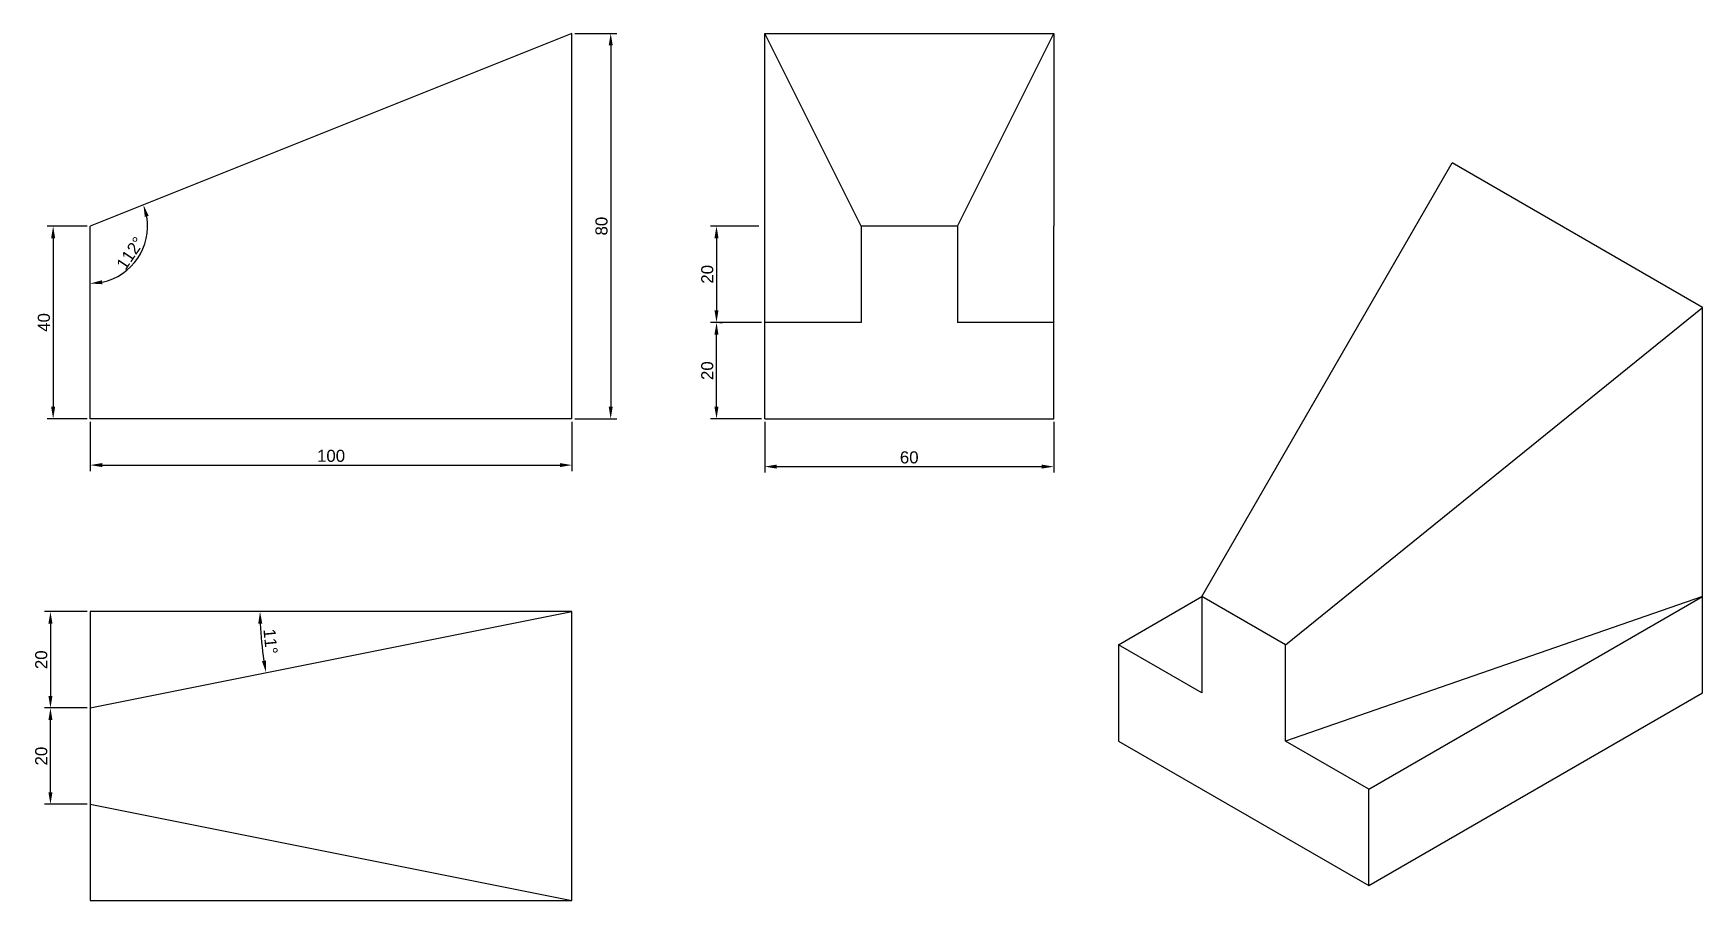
# Model space of a CAD drawing. Header units: millimetres. Extents: x 27 to 432, y 29 to 1603.
# Drawn here: x 28.5 to 374.9, y 1180.6 to 1360.6 of the extents above; entities that cross this region are included whole.
import ezdxf

# ---------------------------------------------------------------- set-up
doc = ezdxf.new("R2010")
doc.units = ezdxf.units.MM
doc.linetypes.add('ACAD_ISO02W100', pattern=[15, 12, -3])
doc.layers.get('0').update_dxf_attribs({"color": 172})
doc.layers.add('traço', color=7, linetype='ACAD_ISO02W100')
doc.styles.get("Standard").update_dxf_attribs({"font": 'arial.ttf'})
doc.dimstyles.new('ISO-25', dxfattribs={"dimtxt": 2.5, "dimasz": 2.5, "dimexe": 1.25, "dimexo": 0.625, "dimtad": 1, "dimtxsty": 'Standard', "dimcen": 2.5, "dimadec": 0, "dimazin": 0, "dimtfac": 1, "dimtmove": 0, "dimatfit": 3, "dimfxl": 1, "dimarcsym": 0})

msp = doc.modelspace()

# ---------------------------------------------------------------- blocks, each defined once
blk = doc.blocks.new('*D53')
at = {"color": 0, "linetype": 'ByBlock', "lineweight": -2, "transparency": 16777216}
for p, q in [((40.25, 1279.97), (40.25, 1269.74)), ((140.25, 1279.97), (140.25, 1269.74)), ((42.75, 1270.99), (137.75, 1270.99))]:
    blk.add_line(p, q, dxfattribs=at)
for points in [[(42.75, 1271.41), (42.75, 1270.58), (40.25, 1270.99)], [(137.75, 1271.41), (137.75, 1270.58), (140.25, 1270.99)]]:
    blk.add_solid(points, dxfattribs=at)
at = {"layer": 'Defpoints', "color": 0, "linetype": 'ByBlock', "lineweight": -2, "transparency": 16777216}
for p in [(40.25, 1280.59), (140.25, 1280.59), (140.25, 1270.99)]:
    blk.add_point(p, dxfattribs=at)
at = {"color": 0, "linetype": 'ByBlock', "lineweight": -2, "transparency": 16777216, "insert": (90.25, 1272.9), "char_height": 2.5, "attachment_point": 5}
blk.add_mtext('100', dxfattribs=at)
blk = doc.blocks.new('*D55')
at = {"color": 0, "linetype": 'ByBlock', "lineweight": -2, "transparency": 16777216}
for p, q in [((39.62, 1320.59), (31.32, 1320.59)), ((32.57, 1318.09), (32.57, 1283.09)), ((39.62, 1280.59), (31.32, 1280.59))]:
    blk.add_line(p, q, dxfattribs=at)
for points in [[(32.15, 1318.09), (32.98, 1318.09), (32.57, 1320.59)], [(32.15, 1283.09), (32.98, 1283.09), (32.57, 1280.59)]]:
    blk.add_solid(points, dxfattribs=at)
at = {"layer": 'Defpoints', "color": 0, "linetype": 'ByBlock', "lineweight": -2, "transparency": 16777216}
for p in [(40.25, 1320.59), (32.57, 1280.59), (40.25, 1280.59)]:
    blk.add_point(p, dxfattribs=at)
at = {"color": 0, "linetype": 'ByBlock', "lineweight": -2, "transparency": 16777216, "insert": (30.66, 1300.59), "char_height": 2.5, "attachment_point": 5, "rotation": 90}
blk.add_mtext('40', dxfattribs=at)
blk = doc.blocks.new('*D56')
at = {"color": 0, "linetype": 'ByBlock', "lineweight": -2, "transparency": 16777216}
for p, q in [((180.25, 1279.97), (180.25, 1269.42)), ((240.25, 1279.97), (240.25, 1269.42)), ((182.75, 1270.67), (237.75, 1270.67))]:
    blk.add_line(p, q, dxfattribs=at)
for points in [[(182.75, 1271.09), (182.75, 1270.26), (180.25, 1270.67)], [(237.75, 1271.09), (237.75, 1270.26), (240.25, 1270.67)]]:
    blk.add_solid(points, dxfattribs=at)
at = {"layer": 'Defpoints', "color": 0, "linetype": 'ByBlock', "lineweight": -2, "transparency": 16777216}
for p in [(180.25, 1280.59), (240.25, 1280.59), (240.25, 1270.67)]:
    blk.add_point(p, dxfattribs=at)
at = {"color": 0, "linetype": 'ByBlock', "lineweight": -2, "transparency": 16777216, "insert": (210.25, 1272.58), "char_height": 2.5, "attachment_point": 5}
blk.add_mtext('60', dxfattribs=at)
blk = doc.blocks.new('*D57')
at = {"color": 0, "linetype": 'ByBlock', "lineweight": -2, "transparency": 16777216}
for p, q in [((39.62, 1240.59), (30.76, 1240.59)), ((32.01, 1238.09), (32.01, 1223.09)), ((39.62, 1220.59), (30.76, 1220.59))]:
    blk.add_line(p, q, dxfattribs=at)
for points in [[(31.59, 1238.09), (32.43, 1238.09), (32.01, 1240.59)], [(31.59, 1223.09), (32.43, 1223.09), (32.01, 1220.59)]]:
    blk.add_solid(points, dxfattribs=at)
at = {"layer": 'Defpoints', "color": 0, "linetype": 'ByBlock', "lineweight": -2, "transparency": 16777216}
for p in [(40.25, 1240.59), (32.01, 1220.59), (40.25, 1220.59)]:
    blk.add_point(p, dxfattribs=at)
at = {"color": 0, "linetype": 'ByBlock', "lineweight": -2, "transparency": 16777216, "insert": (30.11, 1230.59), "char_height": 2.5, "attachment_point": 5, "rotation": 90}
blk.add_mtext('20', dxfattribs=at)
blk = doc.blocks.new('*D58')
at = {"color": 0, "linetype": 'ByBlock', "lineweight": -2, "transparency": 16777216}
for p, q in [((31.39, 1220.59), (30.76, 1220.59)), ((32.01, 1203.09), (32.01, 1218.09)), ((39.62, 1200.59), (30.76, 1200.59))]:
    blk.add_line(p, q, dxfattribs=at)
for points in [[(31.59, 1218.09), (32.43, 1218.09), (32.01, 1220.59)], [(31.59, 1203.09), (32.43, 1203.09), (32.01, 1200.59)]]:
    blk.add_solid(points, dxfattribs=at)
at = {"layer": 'Defpoints', "color": 0, "linetype": 'ByBlock', "lineweight": -2, "transparency": 16777216}
for p in [(32.01, 1220.59), (32.01, 1220.59), (40.25, 1200.59)]:
    blk.add_point(p, dxfattribs=at)
at = {"color": 0, "linetype": 'ByBlock', "lineweight": -2, "transparency": 16777216, "insert": (30.11, 1210.59), "char_height": 2.5, "attachment_point": 5, "rotation": 90}
blk.add_mtext('20', dxfattribs=at)
blk = doc.blocks.new('*D59')
at = {"color": 0, "linetype": 'ByBlock', "lineweight": -2, "transparency": 16777216}
for p, q in [((140.87, 1360.59), (149.54, 1360.59)), ((148.29, 1358.09), (148.29, 1283.09)), ((140.87, 1280.59), (149.54, 1280.59))]:
    blk.add_line(p, q, dxfattribs=at)
for points in [[(147.88, 1358.09), (148.71, 1358.09), (148.29, 1360.59)], [(147.88, 1283.09), (148.71, 1283.09), (148.29, 1280.59)]]:
    blk.add_solid(points, dxfattribs=at)
at = {"layer": 'Defpoints', "color": 0, "linetype": 'ByBlock', "lineweight": -2, "transparency": 16777216}
for p in [(140.25, 1360.59), (140.25, 1280.59), (148.29, 1280.59)]:
    blk.add_point(p, dxfattribs=at)
at = {"color": 0, "linetype": 'ByBlock', "lineweight": -2, "transparency": 16777216, "insert": (146.39, 1320.59), "char_height": 2.5, "attachment_point": 5, "rotation": 90}
blk.add_mtext('80', dxfattribs=at)
blk = doc.blocks.new('*D60')
at = {"color": 0, "linetype": 'ByBlock', "lineweight": -2, "transparency": 16777216}
for p, q in [((179.62, 1300.59), (169, 1300.59)), ((170.25, 1283.09), (170.25, 1298.09)), ((179.62, 1280.59), (169, 1280.59))]:
    blk.add_line(p, q, dxfattribs=at)
for points in [[(169.83, 1298.09), (170.66, 1298.09), (170.25, 1300.59)], [(169.83, 1283.09), (170.66, 1283.09), (170.25, 1280.59)]]:
    blk.add_solid(points, dxfattribs=at)
at = {"layer": 'Defpoints', "color": 0, "linetype": 'ByBlock', "lineweight": -2, "transparency": 16777216}
for p in [(170.25, 1300.59), (180.25, 1300.59), (180.25, 1280.59)]:
    blk.add_point(p, dxfattribs=at)
at = {"color": 0, "linetype": 'ByBlock', "lineweight": -2, "transparency": 16777216, "insert": (168.34, 1290.59), "char_height": 2.5, "attachment_point": 5, "rotation": 90}
blk.add_mtext('20', dxfattribs=at)
blk = doc.blocks.new('*D61')
at = {"color": 0, "linetype": 'ByBlock', "lineweight": -2, "transparency": 16777216}
for p, q in [((179.02, 1320.59), (169, 1320.59)), ((170.25, 1318.09), (170.25, 1303.09)), ((170.87, 1300.59), (171.5, 1300.59))]:
    blk.add_line(p, q, dxfattribs=at)
for points in [[(169.83, 1318.09), (170.66, 1318.09), (170.25, 1320.59)], [(169.83, 1303.09), (170.66, 1303.09), (170.25, 1300.59)]]:
    blk.add_solid(points, dxfattribs=at)
at = {"layer": 'Defpoints', "color": 0, "linetype": 'ByBlock', "lineweight": -2, "transparency": 16777216}
for p in [(179.65, 1320.59), (170.25, 1300.59), (170.25, 1300.59)]:
    blk.add_point(p, dxfattribs=at)
at = {"color": 0, "linetype": 'ByBlock', "lineweight": -2, "transparency": 16777216, "insert": (168.34, 1310.59), "char_height": 2.5, "attachment_point": 5, "rotation": 90}
blk.add_mtext('20', dxfattribs=at)
blk = doc.blocks.new('*D76')
at = {"layer": 'Defpoints', "color": 0, "linetype": 'ByBlock', "lineweight": -2, "transparency": 16777216}
for p in [(140.25, 1360.59), (40.25, 1320.59), (40.25, 1320.59), (47.46, 1311.11), (40.25, 1280.59)]:
    blk.add_point(p, dxfattribs=at)
at = {"layer": 'traço', "color": 0, "linetype": 'ByBlock', "lineweight": -2, "transparency": 16777216}
blk.add_arc((40.25, 1320.59), 11.92, 282.0413, 9.7601, dxfattribs=at)
for points in [[(51.59, 1322.5), (52.39, 1322.73), (51.31, 1325.02)], [(42.78, 1308.53), (42.69, 1309.35), (40.25, 1308.68)]]:
    blk.add_solid(points, dxfattribs=at)
at = {"layer": 'traço', "color": 0, "linetype": 'ByBlock', "lineweight": -2, "transparency": 16777216, "insert": (48.56, 1314.97), "char_height": 2.5, "attachment_point": 5, "rotation": 55.9007}
blk.add_mtext('112°', dxfattribs=at)
blk = doc.blocks.new('*D77')
at = {"layer": 'Defpoints', "color": 0, "linetype": 'ByBlock', "lineweight": -2, "transparency": 16777216}
for p in [(40.25, 1240.59), (140.25, 1240.59), (140.25, 1240.59), (75.65, 1236.34), (40.25, 1220.59)]:
    blk.add_point(p, dxfattribs=at)
at = {"layer": 'traço', "color": 0, "linetype": 'ByBlock', "lineweight": -2, "transparency": 16777216}
blk.add_arc((140.25, 1240.59), 64.74, 182.2128, 189.0971, dxfattribs=at)
for points in [[(75.14, 1238.09), (75.97, 1238.1), (75.51, 1240.59)], [(76.73, 1230.43), (75.91, 1230.29), (76.77, 1227.9)]]:
    blk.add_solid(points, dxfattribs=at)
at = {"layer": 'traço', "color": 0, "linetype": 'ByBlock', "lineweight": -2, "transparency": 16777216, "insert": (77.7, 1234.4), "char_height": 2.5, "attachment_point": 5, "rotation": 275.655}
blk.add_mtext('11°', dxfattribs=at)

# ---------------------------------------------------------------- dimensions: what is measured, and where the dimension line sits
at = {"color": 5, "linetype": 'ByBlock', "lineweight": -2}
for base, p1, p2, picture, middle in [((148.292, 1280.595), (140.246, 1360.595), (140.246, 1280.595), '*D59', (146.39, 1320.595)), ((32.566, 1280.595), (40.246, 1320.595), (40.246, 1280.595), '*D55', (30.665, 1300.595)), ((170.246, 1300.595), (179.645, 1320.595), (170.246, 1300.595), '*D61', (168.345, 1310.595)), ((170.246, 1300.595), (180.246, 1280.595), (180.246, 1300.595), '*D60', (168.345, 1290.595)), ((32.011, 1220.595), (40.246, 1240.595), (40.246, 1220.595), '*D57', (30.11, 1230.595)), ((32.011, 1220.595), (40.246, 1200.595), (32.011, 1220.595), '*D58', (30.11, 1210.595))]:
    dim = msp.add_linear_dim(base=base, p1=p1, p2=p2, angle=90, dimstyle='ISO-25', dxfattribs=at)
    dim.commit()
    dim.dimension.update_dxf_attribs({"geometry": picture, "text_midpoint": middle})
for base, p1, p2, picture, middle in [((140.246, 1270.994), (40.246, 1280.595), (140.246, 1280.595), '*D53', (90.246, 1272.896)), ((240.246, 1270.675), (180.246, 1280.595), (240.246, 1280.595), '*D56', (210.246, 1272.576))]:
    dim = msp.add_linear_dim(base=base, p1=p1, p2=p2, dimstyle='ISO-25', dxfattribs=at)
    dim.commit()
    dim.dimension.update_dxf_attribs({"geometry": picture, "text_midpoint": middle})
at = {"layer": 'traço', "color": 5, "linetype": 'ByBlock', "lineweight": -2}
for base, line1, line2, picture, middle in [((47.463, 1311.111), ((40.246, 1280.595), (40.246, 1320.595)), ((140.246, 1360.595), (40.246, 1320.595)), '*D76', (48.558, 1314.968)), ((75.65, 1236.338), ((40.246, 1220.595), (140.246, 1240.595)), ((140.246, 1240.595), (40.246, 1240.595)), '*D77', (77.696, 1234.401))]:
    dim = msp.add_angular_dim_2l(base=base, line1=line1, line2=line2, dimstyle='ISO-25', dxfattribs=at)
    dim.commit()
    dim.dimension.update_dxf_attribs({"geometry": picture, "text_midpoint": middle})

# ---------------------------------------------------------------- linework, layer by layer
at = {"color": 0, "linetype": 'ByBlock', "lineweight": -2}
for p, q in [((140.246, 1360.595), (40.246, 1320.595)), ((140.246, 1280.595), (140.246, 1360.595)), ((180.246, 1280.595), (180.246, 1360.595)), ((180.246, 1360.595), (240.246, 1360.595)), ((200.246, 1320.595), (180.246, 1360.595)), ((220.246, 1320.595), (240.246, 1360.595)), ((240.246, 1360.595), (240.246, 1320.595)), ((40.246, 1280.595), (40.246, 1320.595)), ((220.246, 1320.595), (200.246, 1320.595)), ((200.246, 1320.595), (200.246, 1300.595)), ((220.246, 1320.595), (220.246, 1300.595)), ((240.246, 1300.595), (240.246, 1320.595)), ((200.246, 1300.595), (180.246, 1300.595)), ((240.246, 1300.595), (220.246, 1300.595)), ((240.246, 1280.595), (240.246, 1300.595)), ((140.246, 1280.595), (40.246, 1280.595)), ((180.246, 1280.595), (240.246, 1280.595)), ((140.246, 1240.595), (40.246, 1240.595)), ((40.246, 1240.595), (40.246, 1220.595)), ((40.246, 1220.595), (140.246, 1240.595)), ((140.246, 1180.595), (140.246, 1240.595)), ((40.246, 1220.595), (40.246, 1200.595)), ((40.246, 1200.595), (40.246, 1180.595)), ((40.246, 1200.595), (140.246, 1180.595)), ((40.246, 1180.595), (140.246, 1180.595))]:
    msp.add_line(p, q, dxfattribs=at)
at = {"layer": 'Defpoints', "color": 0, "linetype": 'ByBlock', "lineweight": -2}
for p, q in [((270.99, 1243.717), (322.951, 1333.717)), ((374.913, 1303.717), (322.951, 1333.717)), ((288.31, 1233.717), (374.913, 1303.717)), ((374.913, 1223.717), (374.913, 1303.717)), ((253.669, 1233.717), (270.99, 1243.717)), ((288.31, 1233.717), (270.99, 1243.717)), ((270.99, 1243.717), (270.99, 1223.717)), ((374.913, 1243.717), (288.31, 1213.717)), ((305.631, 1203.717), (374.913, 1243.717)), ((270.99, 1223.717), (253.669, 1233.717)), ((253.669, 1233.717), (253.669, 1213.717)), ((288.31, 1213.717), (288.31, 1233.717)), ((305.631, 1183.717), (374.913, 1223.717)), ((253.669, 1213.717), (305.631, 1183.717)), ((305.631, 1203.717), (288.31, 1213.717)), ((305.631, 1183.717), (305.631, 1203.717))]:
    msp.add_line(p, q, dxfattribs=at)

msp.set_redraw_order([(e.dxf.handle, doc.entitydb.next_handle()) for e in msp.query("TEXT MTEXT ATTDEF DIMENSION ARC_DIMENSION")])  # texts and dimensions are drawn at this point

doc.saveas('drawing.dxf')
